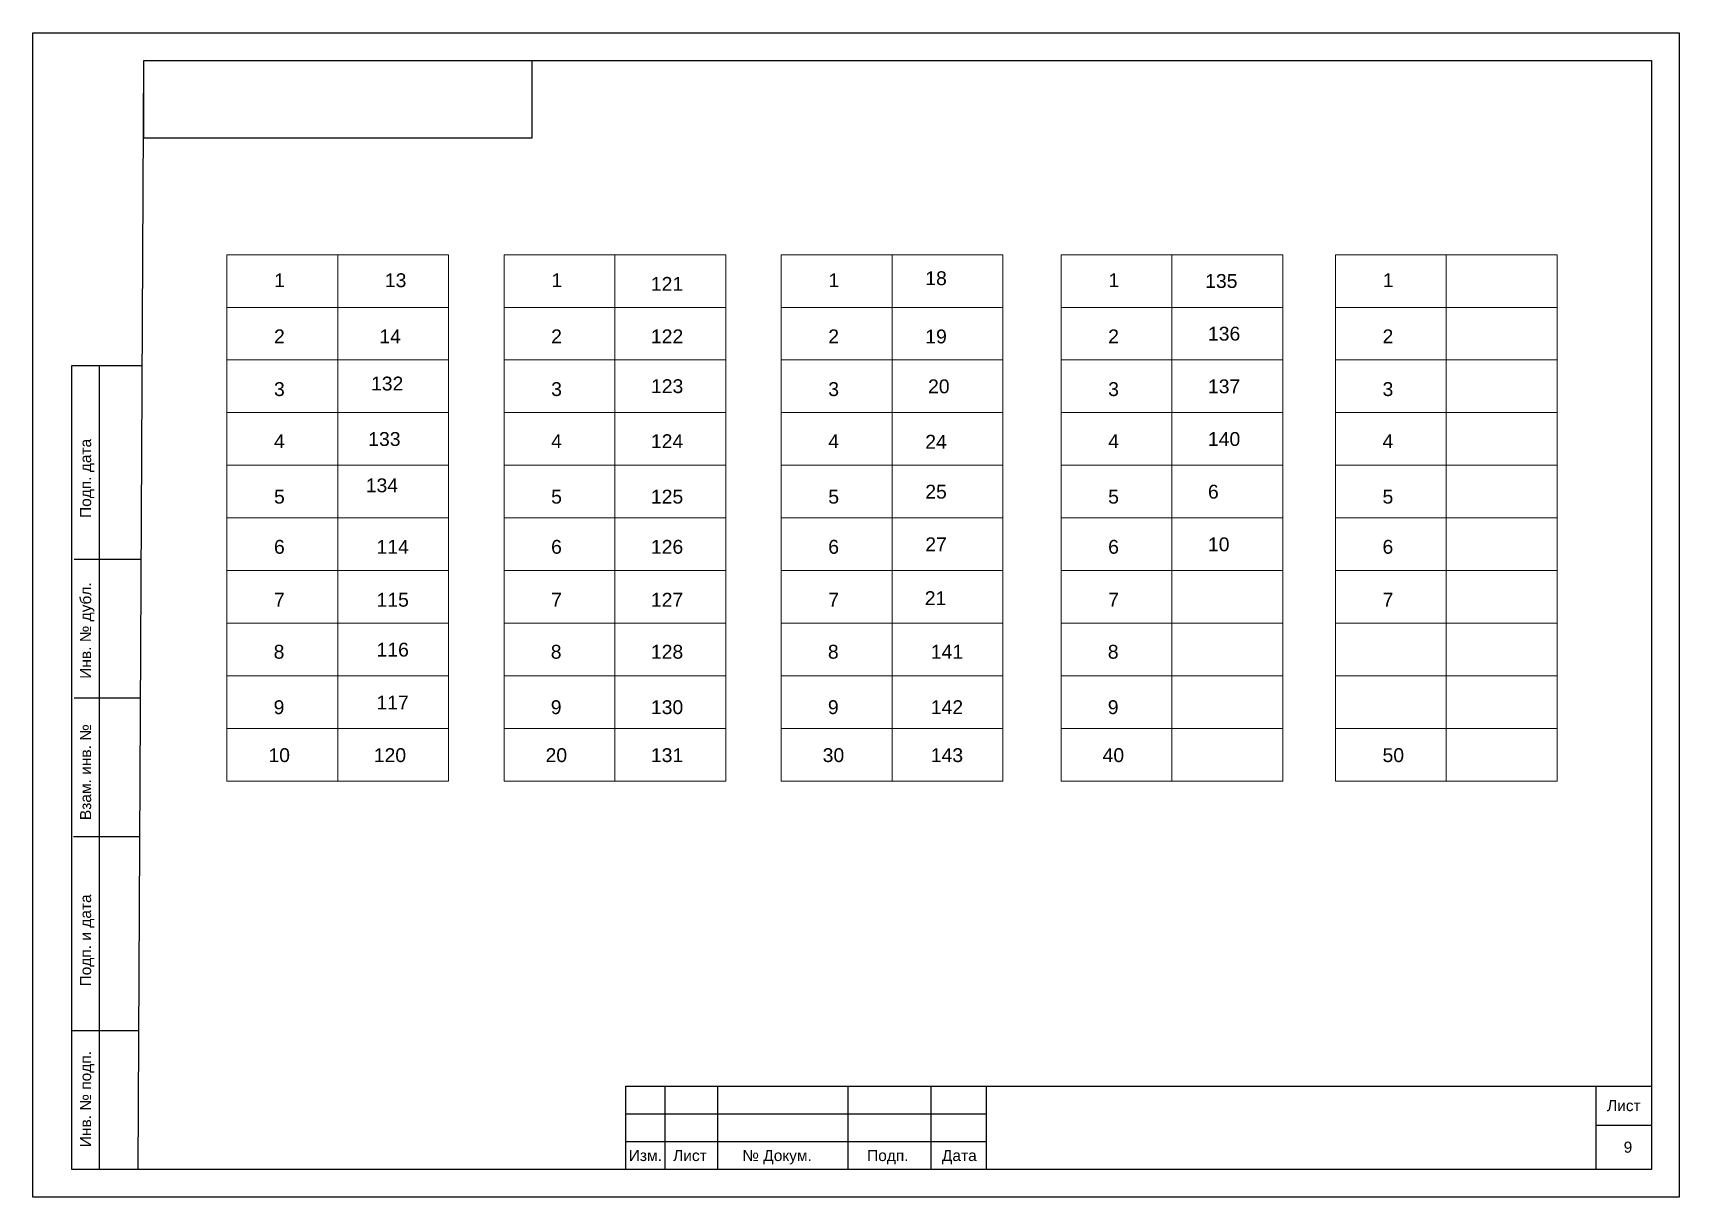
# Model space of a CAD drawing. Header units: millimetres. Extents: x 1674 to 4134, y 2914 to 4124.
# Drawn here: x 2652.5 to 2949.5, y 2914.5 to 3124.5 of the extents above; entities that cross this region are included whole.
import ezdxf

# ---------------------------------------------------------------- set-up
doc = ezdxf.new("R2010")
doc.units = ezdxf.units.MM
doc.layers.add('Аппаратура', color=7, linetype='Continuous', lineweight=20)
doc.layers.add('Рамки', color=7, linetype='Continuous', lineweight=25)
doc.styles.get("Standard").update_dxf_attribs({"font": 'arial.ttf'})

msp = doc.modelspace()

# ---------------------------------------------------------------- texts
at = {"layer": 'Рамки'}
for s, p in [('1', (2696.04, 3078.64)), ('13', (2716, 3078.64)), ('1', (2746.04, 3078.64)), ('121', (2763.99, 3077.98)), ('1', (2796.04, 3078.64)), ('18', (2813.5, 3079)), ('1', (2846.54, 3078.64)), ('135', (2864, 3078.5)), ('1', (2896.04, 3078.64)), ('2', (2696, 3068.51)), ('14', (2715, 3068.51)), ('2', (2746, 3068.51)), ('122', (2764, 3068.51)), ('2', (2796, 3068.51)), ('19', (2813.5, 3068.5)), ('2', (2846.5, 3068.51)), ('136', (2864.5, 3069)), ('2', (2896, 3068.51)), ('132', (2713.5, 3060)), ('123', (2764.01, 3059.53)), ('3', (2696, 3059)), ('3', (2746, 3059)), ('3', (2796, 3059)), ('20', (2814, 3059.5)), ('3', (2846.5, 3059)), ('137', (2864.5, 3059.5)), ('3', (2896, 3059)), ('4', (2696, 3049.6)), ('133', (2713, 3050)), ('4', (2746, 3049.6)), ('124', (2764, 3049.6)), ('4', (2796, 3049.6)), ('24', (2813.5, 3049.5)), ('4', (2846.5, 3049.6)), ('140', (2864.5, 3050)), ('4', (2896, 3049.6)), ('5', (2696, 3039.6)), ('134', (2712.55, 3041.64)), ('5', (2746, 3039.6)), ('125', (2764, 3039.6)), ('5', (2796, 3039.6)), ('25', (2813.5, 3040.5)), ('5', (2846.5, 3039.6)), ('6', (2864.5, 3040.5)), ('5', (2896, 3039.6)), ('6', (2695.99, 3030.55)), ('114', (2714.5, 3030.55)), ('6', (2745.99, 3030.55)), ('126', (2764, 3030.55)), ('6', (2795.99, 3030.55)), ('27', (2813.5, 3031)), ('6', (2846.49, 3030.55)), ('10', (2864.5, 3031)), ('6', (2895.99, 3030.55)), ('7', (2696, 3021)), ('115', (2714.5, 3021)), ('7', (2746, 3021)), ('127', (2764, 3021)), ('7', (2796, 3021)), ('21', (2813.41, 3021.29)), ('7', (2846.5, 3021)), ('7', (2896, 3021)), ('8', (2695.93, 3011.62)), ('116', (2714.5, 3012)), ('8', (2745.93, 3011.62)), ('128', (2764, 3011.62)), ('8', (2795.93, 3011.62)), ('141', (2814.5, 3011.62)), ('8', (2846.43, 3011.62)), ('9', (2695.93, 3001.62)), ('117', (2714.48, 3002.46)), ('9', (2745.93, 3001.62)), ('130', (2764, 3001.62)), ('9', (2795.93, 3001.62)), ('142', (2814.5, 3001.62)), ('9', (2846.43, 3001.62)), ('10', (2694.99, 2992.97)), ('120', (2714, 2992.97)), ('20', (2744.99, 2992.97)), ('131', (2764, 2992.97)), ('30', (2794.99, 2992.97)), ('143', (2814.5, 2992.97)), ('40', (2845.49, 2992.97)), ('50', (2896, 2992.97))]:
    msp.add_text(s, height=2.5).set_placement(p)
for s, p in [('Подп. дата', (2663, 3037)), ('Инв. № дубл.', (2663, 3008)), ('Взам. инв. №', (2663, 2982.5)), ('Подп. и дата', (2663, 2952.5)), ('Инв. № подп.', (2663, 2923.5))]:
    msp.add_text(s, height=2, rotation=90, dxfattribs=at).set_placement(p)
for s, p in [('Лист', (2936.5, 2930)), ('Изм.', (2760, 2921)), ('Лист', (2768, 2921)), ('№ Докум.', (2780.5, 2921)), ('Подп.', (2803, 2921)), ('Дата', (2816.5, 2921)), ('9', (2939.5, 2922.5))]:
    msp.add_text(s, height=2, dxfattribs=at).set_placement(p)

# ---------------------------------------------------------------- linework, layer by layer
at = {"layer": 'Аппаратура'}
for points in [[(2687.5, 3084.5), (2707.5, 3084.5), (2707.5, 3075), (2687.5, 3075)], [(2707.5, 3084.5), (2727.5, 3084.5), (2727.5, 3075), (2707.5, 3075)], [(2737.5, 3084.5), (2757.5, 3084.5), (2757.5, 3075), (2737.5, 3075)], [(2757.5, 3084.5), (2777.5, 3084.5), (2777.5, 3075), (2757.5, 3075)], [(2787.5, 3084.5), (2807.5, 3084.5), (2807.5, 3075), (2787.5, 3075)], [(2807.5, 3084.5), (2827.5, 3084.5), (2827.5, 3075), (2807.5, 3075)], [(2838, 3084.5), (2858, 3084.5), (2858, 3075), (2838, 3075)], [(2858, 3084.5), (2878, 3084.5), (2878, 3075), (2858, 3075)], [(2887.5, 3084.5), (2907.5, 3084.5), (2907.5, 3075), (2887.5, 3075)], [(2907.5, 3084.5), (2927.5, 3084.5), (2927.5, 3075), (2907.5, 3075)], [(2687.5, 3075), (2707.5, 3075), (2707.5, 3065.5), (2687.5, 3065.5)], [(2707.5, 3075), (2727.5, 3075), (2727.5, 3065.5), (2707.5, 3065.5)], [(2737.5, 3075), (2757.5, 3075), (2757.5, 3065.5), (2737.5, 3065.5)], [(2757.5, 3075), (2777.5, 3075), (2777.5, 3065.5), (2757.5, 3065.5)], [(2787.5, 3075), (2807.5, 3075), (2807.5, 3065.5), (2787.5, 3065.5)], [(2807.5, 3075), (2827.5, 3075), (2827.5, 3065.5), (2807.5, 3065.5)], [(2838, 3075), (2858, 3075), (2858, 3065.5), (2838, 3065.5)], [(2858, 3075), (2878, 3075), (2878, 3065.5), (2858, 3065.5)], [(2887.5, 3075), (2907.5, 3075), (2907.5, 3065.5), (2887.5, 3065.5)], [(2907.5, 3075), (2927.5, 3075), (2927.5, 3065.5), (2907.5, 3065.5)], [(2687.5, 3065.5), (2707.5, 3065.5), (2707.5, 3056), (2687.5, 3056)], [(2707.5, 3065.5), (2727.5, 3065.5), (2727.5, 3056), (2707.5, 3056)], [(2737.5, 3065.5), (2757.5, 3065.5), (2757.5, 3056), (2737.5, 3056)], [(2757.5, 3065.5), (2777.5, 3065.5), (2777.5, 3056), (2757.5, 3056)], [(2787.5, 3065.5), (2807.5, 3065.5), (2807.5, 3056), (2787.5, 3056)], [(2807.5, 3065.5), (2827.5, 3065.5), (2827.5, 3056), (2807.5, 3056)], [(2838, 3065.5), (2858, 3065.5), (2858, 3056), (2838, 3056)], [(2858, 3065.5), (2878, 3065.5), (2878, 3056), (2858, 3056)], [(2887.5, 3065.5), (2907.5, 3065.5), (2907.5, 3056), (2887.5, 3056)], [(2907.5, 3065.5), (2927.5, 3065.5), (2927.5, 3056), (2907.5, 3056)], [(2687.5, 3056), (2707.5, 3056), (2707.5, 3046.5), (2687.5, 3046.5)], [(2707.5, 3056), (2727.5, 3056), (2727.5, 3046.5), (2707.5, 3046.5)], [(2737.5, 3056), (2757.5, 3056), (2757.5, 3046.5), (2737.5, 3046.5)], [(2757.5, 3056), (2777.5, 3056), (2777.5, 3046.5), (2757.5, 3046.5)], [(2787.5, 3056), (2807.5, 3056), (2807.5, 3046.5), (2787.5, 3046.5)], [(2807.5, 3056), (2827.5, 3056), (2827.5, 3046.5), (2807.5, 3046.5)], [(2838, 3056), (2858, 3056), (2858, 3046.5), (2838, 3046.5)], [(2858, 3056), (2878, 3056), (2878, 3046.5), (2858, 3046.5)], [(2887.5, 3056), (2907.5, 3056), (2907.5, 3046.5), (2887.5, 3046.5)], [(2907.5, 3056), (2927.5, 3056), (2927.5, 3046.5), (2907.5, 3046.5)], [(2687.5, 3046.5), (2707.5, 3046.5), (2707.5, 3037), (2687.5, 3037)], [(2707.5, 3046.5), (2727.5, 3046.5), (2727.5, 3037), (2707.5, 3037)], [(2737.5, 3046.5), (2757.5, 3046.5), (2757.5, 3037), (2737.5, 3037)], [(2757.5, 3046.5), (2777.5, 3046.5), (2777.5, 3037), (2757.5, 3037)], [(2787.5, 3046.5), (2807.5, 3046.5), (2807.5, 3037), (2787.5, 3037)], [(2807.5, 3046.5), (2827.5, 3046.5), (2827.5, 3037), (2807.5, 3037)], [(2838, 3046.5), (2858, 3046.5), (2858, 3037), (2838, 3037)], [(2858, 3046.5), (2878, 3046.5), (2878, 3037), (2858, 3037)], [(2887.5, 3046.5), (2907.5, 3046.5), (2907.5, 3037), (2887.5, 3037)], [(2907.5, 3046.5), (2927.5, 3046.5), (2927.5, 3037), (2907.5, 3037)], [(2687.5, 3037), (2707.5, 3037), (2707.5, 3027.5), (2687.5, 3027.5)], [(2707.5, 3037), (2727.5, 3037), (2727.5, 3027.5), (2707.5, 3027.5)], [(2737.5, 3037), (2757.5, 3037), (2757.5, 3027.5), (2737.5, 3027.5)], [(2757.5, 3037), (2777.5, 3037), (2777.5, 3027.5), (2757.5, 3027.5)], [(2787.5, 3037), (2807.5, 3037), (2807.5, 3027.5), (2787.5, 3027.5)], [(2807.5, 3037), (2827.5, 3037), (2827.5, 3027.5), (2807.5, 3027.5)], [(2838, 3037), (2858, 3037), (2858, 3027.5), (2838, 3027.5)], [(2858, 3037), (2878, 3037), (2878, 3027.5), (2858, 3027.5)], [(2887.5, 3037), (2907.5, 3037), (2907.5, 3027.5), (2887.5, 3027.5)], [(2907.5, 3037), (2927.5, 3037), (2927.5, 3027.5), (2907.5, 3027.5)], [(2687.5, 3027.5), (2707.5, 3027.5), (2707.5, 3018), (2687.5, 3018)], [(2707.5, 3027.5), (2727.5, 3027.5), (2727.5, 3018), (2707.5, 3018)], [(2737.5, 3027.5), (2757.5, 3027.5), (2757.5, 3018), (2737.5, 3018)], [(2757.5, 3027.5), (2777.5, 3027.5), (2777.5, 3018), (2757.5, 3018)], [(2787.5, 3027.5), (2807.5, 3027.5), (2807.5, 3018), (2787.5, 3018)], [(2807.5, 3027.5), (2827.5, 3027.5), (2827.5, 3018), (2807.5, 3018)], [(2838, 3027.5), (2858, 3027.5), (2858, 3018), (2838, 3018)], [(2858, 3027.5), (2878, 3027.5), (2878, 3018), (2858, 3018)], [(2887.5, 3027.5), (2907.5, 3027.5), (2907.5, 3018), (2887.5, 3018)], [(2907.5, 3027.5), (2927.5, 3027.5), (2927.5, 3018), (2907.5, 3018)], [(2687.5, 3018), (2707.5, 3018), (2707.5, 3008.5), (2687.5, 3008.5)], [(2707.5, 3018), (2727.5, 3018), (2727.5, 3008.5), (2707.5, 3008.5)], [(2737.5, 3018), (2757.5, 3018), (2757.5, 3008.5), (2737.5, 3008.5)], [(2757.5, 3018), (2777.5, 3018), (2777.5, 3008.5), (2757.5, 3008.5)], [(2787.5, 3018), (2807.5, 3018), (2807.5, 3008.5), (2787.5, 3008.5)], [(2807.5, 3018), (2827.5, 3018), (2827.5, 3008.5), (2807.5, 3008.5)], [(2838, 3018), (2858, 3018), (2858, 3008.5), (2838, 3008.5)], [(2858, 3018), (2878, 3018), (2878, 3008.5), (2858, 3008.5)], [(2887.5, 3018), (2907.5, 3018), (2907.5, 3008.5), (2887.5, 3008.5)], [(2907.5, 3018), (2927.5, 3018), (2927.5, 3008.5), (2907.5, 3008.5)], [(2687.5, 3008.5), (2707.5, 3008.5), (2707.5, 2999), (2687.5, 2999)], [(2707.5, 3008.5), (2727.5, 3008.5), (2727.5, 2999), (2707.5, 2999)], [(2737.5, 3008.5), (2757.5, 3008.5), (2757.5, 2999), (2737.5, 2999)], [(2757.5, 3008.5), (2777.5, 3008.5), (2777.5, 2999), (2757.5, 2999)], [(2787.5, 3008.5), (2807.5, 3008.5), (2807.5, 2999), (2787.5, 2999)], [(2807.5, 3008.5), (2827.5, 3008.5), (2827.5, 2999), (2807.5, 2999)], [(2838, 3008.5), (2858, 3008.5), (2858, 2999), (2838, 2999)], [(2858, 3008.5), (2878, 3008.5), (2878, 2999), (2858, 2999)], [(2887.5, 3008.5), (2907.5, 3008.5), (2907.5, 2999), (2887.5, 2999)], [(2907.5, 3008.5), (2927.5, 3008.5), (2927.5, 2999), (2907.5, 2999)], [(2687.5, 2999), (2707.5, 2999), (2707.5, 2989.5), (2687.5, 2989.5)], [(2707.5, 2999), (2727.5, 2999), (2727.5, 2989.5), (2707.5, 2989.5)], [(2737.5, 2999), (2757.5, 2999), (2757.5, 2989.5), (2737.5, 2989.5)], [(2757.5, 2999), (2777.5, 2999), (2777.5, 2989.5), (2757.5, 2989.5)], [(2787.5, 2999), (2807.5, 2999), (2807.5, 2989.5), (2787.5, 2989.5)], [(2807.5, 2999), (2827.5, 2999), (2827.5, 2989.5), (2807.5, 2989.5)], [(2838, 2999), (2858, 2999), (2858, 2989.5), (2838, 2989.5)], [(2858, 2999), (2878, 2999), (2878, 2989.5), (2858, 2989.5)], [(2887.5, 2999), (2907.5, 2999), (2907.5, 2989.5), (2887.5, 2989.5)], [(2907.5, 2999), (2927.5, 2999), (2927.5, 2989.5), (2907.5, 2989.5)]]:
    msp.add_lwpolyline(points, close=True, dxfattribs=at)
at = {"layer": 'Рамки'}
for p, q in [((2671.5, 2919.5), (2672.5, 3119.5)), ((2672.5, 3119.5), (2944.5, 3119.5)), ((2944.5, 3119.5), (2944.5, 2919.5)), ((2659.5, 3064.5), (2672.22, 3064.5)), ((2659.5, 2919.5), (2659.5, 3064.5)), ((2664.5, 2919.5), (2664.5, 3064.5)), ((2671.92, 3029.5), (2659.92, 3029.5)), ((2671.92, 3004.5), (2659.92, 3004.5)), ((2671.8, 2979.5), (2659.8, 2979.5)), ((2671.62, 2944.5), (2659.62, 2944.5)), ((2671.62, 2944.5), (2659.62, 2944.5)), ((2671.62, 2944.5), (2659.62, 2944.5)), ((2766.5, 2934.5), (2766.5, 2919.5)), ((2776, 2934.5), (2776, 2919.5)), ((2799.5, 2934.5), (2799.5, 2919.5)), ((2814.5, 2934.5), (2814.5, 2919.5)), ((2934.5, 2934.5), (2934.5, 2919.5)), ((2759.5, 2929.5), (2824.5, 2929.5)), ((2934.5, 2927.5), (2944.5, 2927.5)), ((2759.5, 2924.5), (2824.5, 2924.5)), ((2671.5, 2919.5), (2659.5, 2919.5)), ((2944.5, 2919.5), (2671.5, 2919.5))]:
    msp.add_line(p, q, dxfattribs=at)
for points in [[(2652.5, 3124.5), (2949.5, 3124.5), (2949.5, 2914.5), (2652.5, 2914.5)], [(2672.5, 3119.5), (2742.5, 3119.5), (2742.5, 3105.5), (2672.5, 3105.5)], [(2759.5, 2919.5), (2759.5, 2934.5), (2944.5, 2934.5), (2944.5, 2919.5)], [(2759.5, 2934.5), (2824.5, 2934.5), (2824.5, 2919.5), (2759.5, 2919.5)]]:
    msp.add_lwpolyline(points, close=True, dxfattribs=at)

msp.set_redraw_order([(e.dxf.handle, doc.entitydb.next_handle()) for e in msp.query("TEXT MTEXT ATTDEF DIMENSION ARC_DIMENSION")])  # texts and dimensions are drawn at this point

doc.saveas('drawing.dxf')
